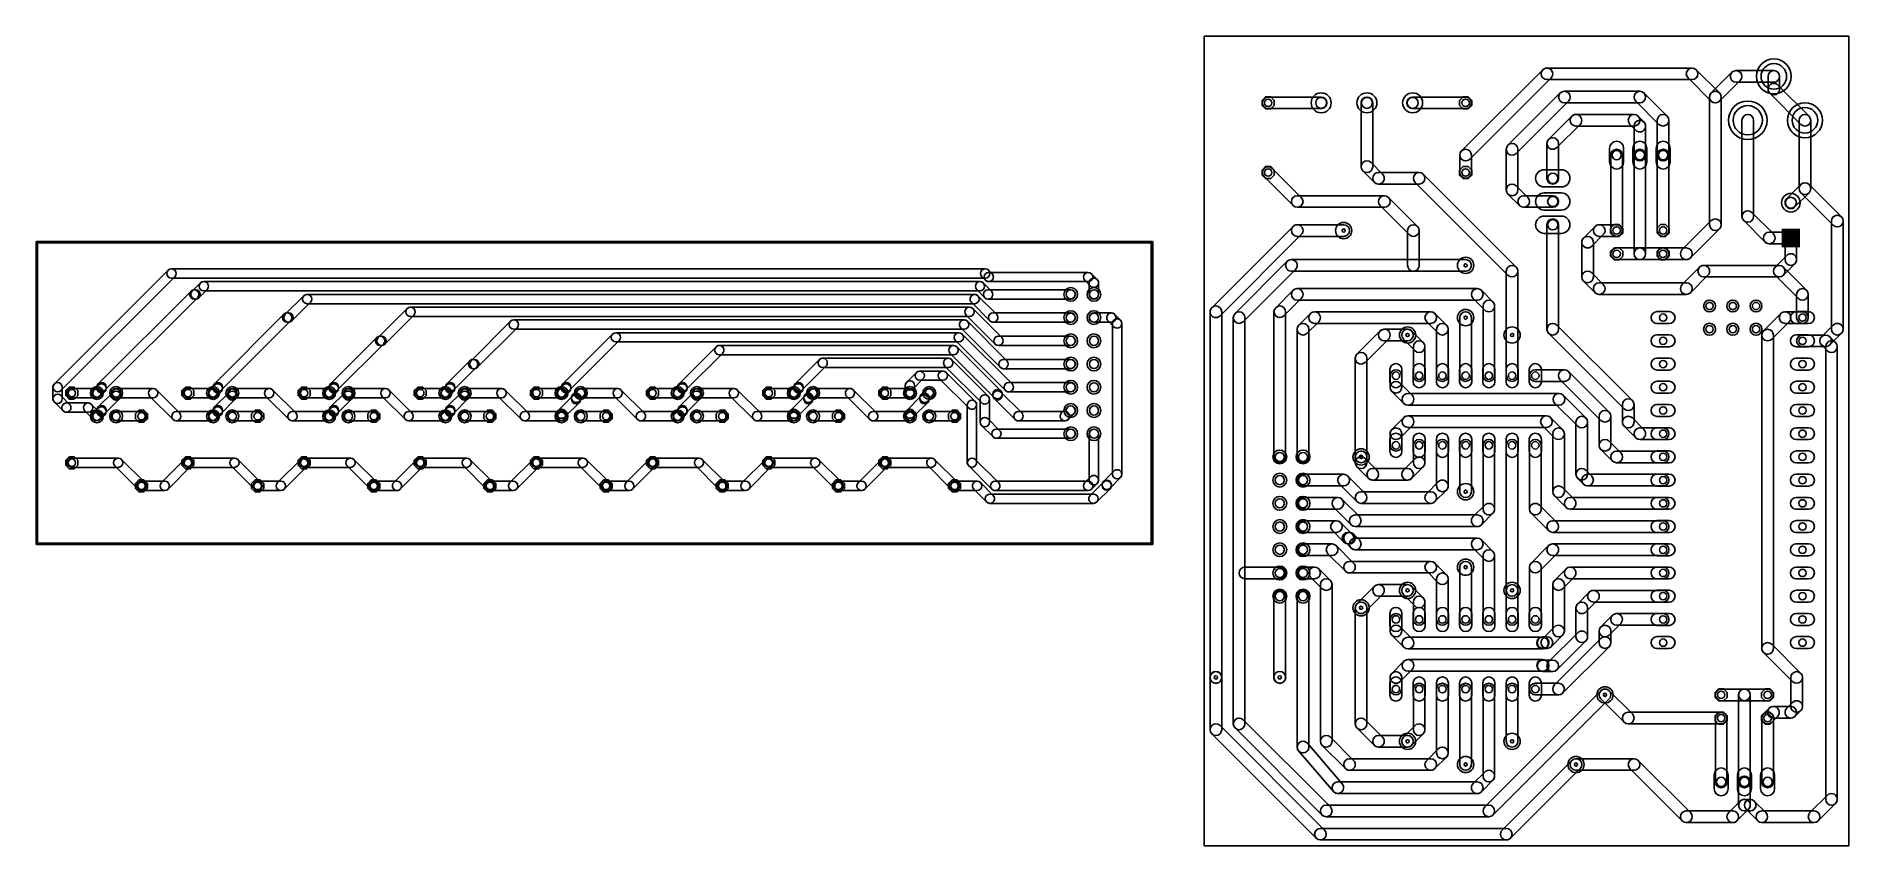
# Model space of a CAD drawing. Extents: x 58 to 257, y 54 to 143.
import ezdxf

# ---------------------------------------------------------------- set-up
doc = ezdxf.new("R2010")
doc.units = 0
for name, color, linetype in [('16', 175, 'CONTINUOUS'), ('17', 82, 'CONTINUOUS'), ('18', 82, 'CONTINUOUS'), ('20', 30, 'CONTINUOUS'), ('44', 253, 'CONTINUOUS')]:
    doc.layers.add(name, color=color, linetype=linetype)

# ---------------------------------------------------------------- blocks, each defined once
blk = doc.blocks.new('OCTAGONP')
blk.add_lwpolyline([(-0.5, -0.2071), (-0.5, 0.2071), (-0.2071, 0.5), (0.2071, 0.5), (0.5, 0.2071), (0.5, -0.2071), (0.2071, -0.5), (-0.2071, -0.5)], close=True)
blk = doc.blocks.new('ROUNDP')
blk.add_circle((0, 0), 0.5)
blk = doc.blocks.new('LONGP100')
blk.add_lwpolyline([(-0.5, -0.5), (0.5, -0.5, 1), (0.5, 0.5), (-0.5, 0.5, 1)], format="xyb", close=True)
blk = doc.blocks.new('SQUAREP')
blk.add_solid([(-0.5, -0.5), (0.5, -0.5), (-0.5, 0.5), (0.5, 0.5)])
blk = doc.blocks.new('ROUNDV')
blk.add_circle((0, 0), 0.5)

msp = doc.modelspace()

# ---------------------------------------------------------------- linework, layer by layer
at = {"layer": '16'}
for points in [[(215.079, 129.091), (223.969, 137.981, 1), (223.071, 138.879), (214.181, 129.989, 1)], [(223.52, 137.795), (239.395, 137.795, 1), (239.395, 139.065), (223.52, 139.065, 1)], [(238.946, 137.981), (241.486, 135.441, 1), (242.384, 136.339), (239.844, 138.879, 1)], [(242.384, 135.441), (244.644, 137.701, 1), (243.746, 138.599), (241.486, 136.339, 1)], [(244.195, 137.515), (248.33, 137.515, 1), (248.33, 138.785), (244.195, 138.785, 1)], [(248.965, 136.75), (248.965, 138.15, 1), (247.695, 138.15), (247.695, 136.75, 1)], [(252.179, 133.799), (248.779, 137.199, 1), (247.881, 136.301), (251.281, 132.901, 1)], [(198.835, 135.89), (193.04, 135.89, 1), (193.04, 134.62), (198.835, 134.62, 1)], [(203.2, 135.255), (203.2, 128.27, 1), (204.47, 128.27), (204.47, 135.255, 1)], [(208.835, 134.62), (214.63, 134.62, 1), (214.63, 135.89), (208.835, 135.89, 1)], [(220.159, 129.726), (225.874, 135.441, 1), (224.976, 136.339), (219.261, 130.624, 1)], [(225.425, 135.255), (233.68, 135.255, 1), (233.68, 136.525), (225.425, 136.525, 1)], [(236.669, 133.799), (234.129, 136.339, 1), (233.231, 135.441), (235.771, 132.901, 1)], [(242.57, 121.92), (242.57, 135.89, 1), (241.3, 135.89), (241.3, 121.92, 1)], [(226.246, 133.799), (223.706, 131.259, 1), (224.604, 130.361), (227.144, 132.901, 1)], [(233.045, 133.985), (226.695, 133.985, 1), (226.695, 132.715), (233.045, 132.715, 1)], [(234.129, 133.164), (233.494, 133.799, 1), (232.596, 132.901), (233.231, 132.266, 1)], [(234.315, 129.54), (234.315, 132.715, 1), (233.045, 132.715), (233.045, 129.54, 1)], [(236.855, 129.54), (236.855, 133.35, 1), (235.585, 133.35), (235.585, 129.54, 1)], [(244.845, 133.35), (244.845, 122.82, 1), (246.115, 122.82), (246.115, 133.35, 1)], [(252.365, 125.8678), (252.365, 133.35, 1), (251.095, 133.35), (251.095, 125.8678, 1)], [(220.345, 125.73), (220.345, 130.175, 1), (219.075, 130.175), (219.075, 125.73, 1)], [(223.52, 130.81), (223.52, 127, 1), (224.79, 127), (224.79, 130.81, 1)], [(203.386, 127.821), (204.656, 126.551, 1), (205.554, 127.449), (204.284, 128.719, 1)], [(215.265, 127.635), (215.265, 129.54, 1), (213.995, 129.54), (213.995, 127.635, 1)], [(230.505, 129.54), (230.505, 121.285, 1), (231.775, 121.285), (231.775, 129.54, 1)], [(233.045, 129.54), (233.045, 118.745, 1), (234.315, 118.745), (234.315, 129.54, 1)], [(235.585, 129.54), (235.585, 121.285, 1), (236.855, 121.285), (236.855, 129.54, 1)], [(192.591, 127.186), (195.766, 124.011, 1), (196.664, 124.909), (193.489, 128.084, 1)], [(205.105, 126.365), (209.55, 126.365, 1), (209.55, 127.635), (205.105, 127.635, 1)], [(209.101, 126.551), (219.261, 116.391, 1), (220.159, 117.289), (209.999, 127.449, 1)], [(196.215, 123.825), (205.74, 123.825, 1), (205.74, 125.095), (196.215, 125.095, 1)], [(205.291, 124.011), (208.466, 120.836, 1), (209.364, 121.734), (206.189, 124.909, 1)], [(221.429, 124.909), (220.159, 126.179, 1), (219.261, 125.281), (220.531, 124.011, 1)], [(224.155, 125.095), (220.98, 125.095, 1), (220.98, 123.825), (224.155, 123.825, 1)], [(250.639, 123.8788), (252.179, 125.4188, 1), (251.281, 126.3168), (249.741, 124.7768, 1)], [(251.281, 125.4188), (254.821, 121.8788, 1), (255.719, 122.7768), (252.179, 126.3168, 1)], [(245.031, 122.371), (247.3788, 120.0232, 1), (248.2768, 120.9212), (245.929, 123.269, 1)], [(254.635, 122.3278), (254.635, 110.49, 1), (255.905, 110.49), (255.905, 122.3278, 1)], [(187.774, 111.946), (196.664, 120.836, 1), (195.766, 121.734), (186.876, 112.844, 1)], [(196.215, 120.65), (201.295, 120.65, 1), (201.295, 121.92), (196.215, 121.92, 1)], [(208.28, 121.285), (208.28, 117.475, 1), (209.55, 117.475), (209.55, 121.285, 1)], [(224.79, 110.49), (224.79, 121.92, 1), (223.52, 121.92), (223.52, 110.49, 1)], [(228.786, 121.734), (227.516, 120.464, 1), (228.414, 119.566), (229.684, 120.836, 1)], [(231.14, 121.92), (229.235, 121.92, 1), (229.235, 120.65), (231.14, 120.65, 1)], [(239.209, 118.296), (242.384, 121.471, 1), (241.486, 122.369), (238.311, 119.194, 1)], [(247.8278, 119.8372), (250.19, 119.8372, 1), (250.19, 121.1072), (247.8278, 121.1072, 1)], [(249.555, 120.4722), (249.555, 118.11, 1), (250.825, 118.11), (250.825, 120.4722, 1)], [(227.33, 120.015), (227.33, 116.205, 1), (228.6, 116.205), (228.6, 120.015, 1)], [(231.14, 118.11), (233.68, 118.11, 1), (233.68, 119.38), (231.14, 119.38, 1)], [(233.68, 118.11), (236.22, 118.11, 1), (236.22, 119.38), (233.68, 119.38, 1)], [(236.22, 118.11), (238.76, 118.11, 1), (238.76, 119.38), (236.22, 119.38, 1)], [(61.0398, 103.7876), (73.479, 116.2268, 1), (72.7606, 116.9452), (60.3214, 104.506, 1)], [(73.1198, 116.078), (162.1093, 116.078, 1), (162.1093, 117.094), (73.1198, 117.094, 1)], [(161.7501, 116.2268), (162.1311, 115.8458, 1), (162.8495, 116.5642), (162.4685, 116.9452, 1)], [(195.131, 117.924), (189.416, 112.209, 1), (190.314, 111.311), (196.029, 117.026, 1)], [(214.63, 118.11), (195.58, 118.11, 1), (195.58, 116.84), (214.63, 116.84, 1)], [(219.075, 116.84), (219.075, 105.41, 1), (220.345, 105.41), (220.345, 116.84, 1)], [(239.209, 114.486), (241.114, 116.391, 1), (240.216, 117.289), (238.311, 115.384, 1)], [(248.92, 117.475), (240.665, 117.475, 1), (240.665, 116.205), (248.92, 116.205, 1)], [(249.741, 118.559), (248.471, 117.289, 1), (249.369, 116.391), (250.639, 117.661, 1)], [(251.909, 114.749), (249.369, 117.289, 1), (248.471, 116.391), (251.011, 113.851, 1)], [(76.1274, 113.9408), (77.0164, 114.8298, 1), (76.298, 115.5482), (75.409, 114.6592, 1)], [(76.6572, 114.681), (161.5306, 114.681, 1), (161.5306, 115.697), (76.6572, 115.697, 1)], [(161.1714, 114.8298), (162.0604, 113.9408, 1), (162.7788, 114.6592), (161.8898, 115.5482, 1)], [(162.4903, 115.697), (173.355, 115.697, 1), (173.355, 116.713), (162.4903, 116.713, 1)], [(172.9958, 115.8458), (173.6308, 115.2108, 1), (174.3492, 115.9292), (173.7142, 116.5642, 1)], [(173.482, 115.57), (173.482, 114.3, 1), (174.498, 114.3), (174.498, 115.57, 1)], [(227.516, 115.756), (228.786, 114.486, 1), (229.684, 115.384), (228.414, 116.654, 1)], [(229.235, 114.3), (238.76, 114.3, 1), (238.76, 115.57), (229.235, 115.57, 1)], [(65.8476, 103.8056), (75.9828, 113.9408, 1), (75.2643, 114.6592), (65.1292, 104.5241, 1)], [(75.6236, 113.792), (75.7682, 113.792, 1), (75.7682, 114.808), (75.6236, 114.808, 1)], [(86.2874, 111.4008), (88.3194, 113.4328, 1), (87.601, 114.1512), (85.569, 112.1192, 1)], [(87.9602, 113.284), (160.952, 113.284, 1), (160.952, 114.3), (87.9602, 114.3, 1)], [(160.5928, 113.4328), (162.6248, 111.4008, 1), (163.3432, 112.1192), (161.3112, 114.1512, 1)], [(162.4196, 113.792), (171.45, 113.792, 1), (171.45, 114.808), (162.4196, 114.808, 1)], [(187.96, 72.39), (187.96, 112.395, 1), (186.69, 112.395), (186.69, 72.39, 1)], [(194.759, 111.946), (196.664, 113.851, 1), (195.766, 114.749), (193.861, 112.844, 1)], [(194.945, 96.52), (194.945, 112.395, 1), (193.675, 112.395), (193.675, 96.52, 1)], [(196.215, 113.665), (215.9, 113.665, 1), (215.9, 114.935), (196.215, 114.935, 1)], [(215.451, 113.851), (216.721, 112.581, 1), (217.619, 113.479), (216.349, 114.749, 1)], [(216.535, 113.03), (216.535, 105.41, 1), (217.805, 105.41), (217.805, 113.03, 1)], [(252.095, 111.76), (252.095, 114.3, 1), (250.825, 114.3), (250.825, 111.76, 1)], [(78.5476, 103.8056), (86.1428, 111.4008, 1), (85.4243, 112.1192), (77.8292, 104.5241, 1)], [(85.7836, 111.252), (85.9282, 111.252, 1), (85.9282, 112.268), (85.7836, 112.268, 1)], [(96.4474, 108.8608), (99.6224, 112.0358, 1), (98.904, 112.7542), (95.729, 109.5792, 1)], [(99.2632, 111.887), (160.3733, 111.887, 1), (160.3733, 112.903), (99.2632, 112.903, 1)], [(106.6074, 106.3208), (110.9254, 110.6388, 1), (110.207, 111.3572), (105.889, 107.0392, 1)], [(110.5662, 110.49), (159.7947, 110.49, 1), (159.7947, 111.506), (110.5662, 111.506, 1)], [(159.4354, 110.6388), (163.7534, 106.3208, 1), (164.4719, 107.0392), (160.1539, 111.3572, 1)], [(160.0141, 112.0358), (163.1891, 108.8608, 1), (163.9075, 109.5792), (160.7325, 112.7542, 1)], [(162.984, 111.252), (171.45, 111.252, 1), (171.45, 112.268), (162.984, 112.268, 1)], [(175.895, 112.268), (173.99, 112.268, 1), (173.99, 111.252), (175.895, 111.252, 1)], [(176.8892, 111.4842), (176.2542, 112.1192, 1), (175.5358, 111.4008), (176.1708, 110.7658, 1)], [(177.038, 94.615), (177.038, 111.125, 1), (176.022, 111.125), (176.022, 94.615, 1)], [(189.23, 111.76), (189.23, 67.31, 1), (190.5, 67.31), (190.5, 111.76, 1)], [(197.671, 112.209), (196.401, 110.939, 1), (197.299, 110.041), (198.569, 111.311, 1)], [(196.215, 110.49), (196.215, 96.52, 1), (197.485, 96.52), (197.485, 110.49, 1)], [(210.82, 112.395), (198.12, 112.395, 1), (198.12, 111.125), (210.82, 111.125, 1)], [(212.539, 110.939), (211.269, 112.209, 1), (210.371, 111.311), (211.641, 110.041, 1)], [(212.725, 105.41), (212.725, 110.49, 1), (211.455, 110.49), (211.455, 105.41, 1)], [(215.265, 105.41), (215.265, 111.76, 1), (213.995, 111.76), (213.995, 105.41, 1)], [(232.859, 102.684), (224.604, 110.939, 1), (223.706, 110.041), (231.961, 101.786, 1)], [(249.106, 112.209), (247.201, 110.304, 1), (248.099, 109.406), (250.004, 111.311, 1)], [(251.46, 112.395), (249.555, 112.395, 1), (249.555, 111.125), (251.46, 111.125, 1)], [(254.821, 110.939), (253.551, 109.669, 1), (254.449, 108.771), (255.719, 110.041, 1)], [(91.2476, 103.8056), (96.3028, 108.8608, 1), (95.5843, 109.5792), (90.5292, 104.5241, 1)], [(95.9436, 108.712), (96.0882, 108.712, 1), (96.0882, 109.728), (95.9436, 109.728, 1)], [(116.6476, 103.8056), (122.0838, 109.2418, 1), (121.3653, 109.9602), (115.9292, 104.5241, 1)], [(121.7246, 109.093), (159.216, 109.093, 1), (159.216, 110.109), (121.7246, 110.109, 1)], [(158.8568, 109.2418), (164.3178, 103.7808, 1), (165.0362, 104.4992), (159.5752, 109.9602, 1)], [(163.5483, 108.712), (171.45, 108.712, 1), (171.45, 109.728), (163.5483, 109.728, 1)], [(203.649, 106.866), (206.189, 109.406, 1), (205.291, 110.304), (202.751, 107.764, 1)], [(205.74, 109.22), (208.28, 109.22, 1), (208.28, 110.49), (205.74, 110.49, 1)], [(207.831, 109.406), (209.101, 108.136, 1), (209.999, 109.034), (208.729, 110.304, 1)], [(208.915, 108.585), (208.915, 105.41, 1), (210.185, 105.41), (210.185, 108.585, 1)], [(248.285, 75.565), (248.285, 109.855, 1), (247.015, 109.855), (247.015, 75.565, 1)], [(254, 109.855), (251.46, 109.855, 1), (251.46, 108.585), (254, 108.585, 1)], [(255.084, 109.034), (254.449, 109.669, 1), (253.551, 108.771), (254.186, 108.136, 1)], [(255.27, 59.055), (255.27, 108.585, 1), (254, 108.585), (254, 59.055, 1)], [(103.9476, 103.8056), (106.4628, 106.3208, 1), (105.7443, 107.0392), (103.2292, 104.5241, 1)], [(106.1036, 106.172), (106.2482, 106.172, 1), (106.2482, 107.188), (106.1036, 107.188, 1)], [(129.3476, 103.8056), (133.3868, 107.8448, 1), (132.6683, 108.5632), (128.6292, 104.5241, 1)], [(133.0276, 107.696), (158.6373, 107.696, 1), (158.6373, 108.712), (133.0276, 108.712, 1)], [(142.0476, 103.8056), (144.6898, 106.4478, 1), (143.9713, 107.1662), (141.3292, 104.5241, 1)], [(144.3306, 106.299), (158.0587, 106.299, 1), (158.0587, 107.315), (144.3306, 107.315, 1)], [(157.6995, 106.4478), (161.6928, 102.4545, 1), (162.4112, 103.1729), (158.4179, 107.1662, 1)], [(158.2781, 107.8448), (163.0898, 103.0331, 1), (163.8082, 103.7515), (158.9965, 108.5632, 1)], [(164.1127, 106.172), (171.45, 106.172, 1), (171.45, 107.188), (164.1127, 107.188, 1)], [(203.835, 96.52), (203.835, 107.315, 1), (202.565, 107.315), (202.565, 96.52, 1)], [(154.2324, 103.984), (155.2992, 105.0508, 1), (154.5808, 105.7692), (153.514, 104.7024, 1)], [(154.94, 104.902), (157.48, 104.902, 1), (157.48, 105.918), (154.94, 105.918, 1)], [(157.1208, 105.0508), (160.2958, 101.8758, 1), (161.0142, 102.5942), (157.8392, 105.7692, 1)], [(207.645, 104.14), (207.645, 105.41, 1), (206.375, 105.41), (206.375, 104.14, 1)], [(222.25, 104.775), (225.425, 104.775, 1), (225.425, 106.045), (222.25, 106.045, 1)], [(224.976, 104.961), (229.421, 100.516, 1), (230.319, 101.414), (225.874, 105.859, 1)], [(61.1886, 102.8632), (61.1886, 104.1468, 1), (60.1726, 104.1468), (60.1726, 102.8632, 1)], [(61.991, 102.2712), (61.0398, 103.2224, 1), (60.3214, 102.504), (61.2726, 101.5528, 1)], [(62.23, 102.997), (64.9732, 102.997, 1), (64.9732, 104.013), (62.23, 104.013, 1)], [(65.3324, 103.1458), (65.8476, 103.661, 1), (65.1292, 104.3794), (64.614, 103.8642, 1)], [(65.9964, 104.0202), (65.9964, 104.1648, 1), (64.9804, 104.1648), (64.9804, 104.0202, 1)], [(65.8476, 101.2656), (67.4406, 102.8586, 1), (66.7222, 103.5771), (65.1292, 101.9841, 1)], [(67.5894, 103.2178), (67.5894, 103.505, 1), (66.5734, 103.505), (66.5734, 103.2178, 1)], [(67.0814, 102.997), (71.12, 102.997, 1), (71.12, 104.013), (67.0814, 104.013, 1)], [(70.7608, 103.1458), (73.3008, 100.6058, 1), (74.0192, 101.3242), (71.4792, 103.8642, 1)], [(74.93, 102.997), (77.6732, 102.997, 1), (77.6732, 104.013), (74.93, 104.013, 1)], [(78.0324, 103.1458), (78.5476, 103.661, 1), (77.8292, 104.3794), (77.314, 103.8642, 1)], [(78.6964, 104.0202), (78.6964, 104.1648, 1), (77.6804, 104.1648), (77.6804, 104.0202, 1)], [(78.5476, 101.2656), (80.1406, 102.8586, 1), (79.4222, 103.5771), (77.8292, 101.9841, 1)], [(80.2894, 103.2178), (80.2894, 103.505, 1), (79.2734, 103.505), (79.2734, 103.2178, 1)], [(79.7814, 102.997), (83.82, 102.997, 1), (83.82, 104.013), (79.7814, 104.013, 1)], [(83.4608, 103.1458), (86.0008, 100.6058, 1), (86.7192, 101.3242), (84.1792, 103.8642, 1)], [(87.63, 102.997), (90.3732, 102.997, 1), (90.3732, 104.013), (87.63, 104.013, 1)], [(90.7324, 103.1458), (91.2476, 103.661, 1), (90.5292, 104.3794), (90.014, 103.8642, 1)], [(91.3964, 104.0202), (91.3964, 104.1648, 1), (90.3804, 104.1648), (90.3804, 104.0202, 1)], [(91.2476, 101.2656), (92.8406, 102.8586, 1), (92.1222, 103.5771), (90.5292, 101.9841, 1)], [(92.9894, 103.2178), (92.9894, 103.505, 1), (91.9734, 103.505), (91.9734, 103.2178, 1)], [(92.4814, 102.997), (96.52, 102.997, 1), (96.52, 104.013), (92.4814, 104.013, 1)], [(96.1608, 103.1458), (98.7008, 100.6058, 1), (99.4192, 101.3242), (96.8792, 103.8642, 1)], [(100.33, 102.997), (103.0732, 102.997, 1), (103.0732, 104.013), (100.33, 104.013, 1)], [(103.4324, 103.1458), (103.9476, 103.661, 1), (103.2292, 104.3794), (102.714, 103.8642, 1)], [(104.0964, 104.0202), (104.0964, 104.1648, 1), (103.0804, 104.1648), (103.0804, 104.0202, 1)], [(103.9476, 101.2656), (105.5406, 102.8586, 1), (104.8222, 103.5771), (103.2292, 101.9841, 1)], [(105.6894, 103.2178), (105.6894, 103.505, 1), (104.6734, 103.505), (104.6734, 103.2178, 1)], [(105.1814, 102.997), (109.22, 102.997, 1), (109.22, 104.013), (105.1814, 104.013, 1)], [(108.8608, 103.1458), (111.4008, 100.6058, 1), (112.1192, 101.3242), (109.5792, 103.8642, 1)], [(113.03, 102.997), (115.7732, 102.997, 1), (115.7732, 104.013), (113.03, 104.013, 1)], [(116.1324, 103.1458), (116.6476, 103.661, 1), (115.9292, 104.3794), (115.414, 103.8642, 1)], [(116.1324, 100.8929), (117.7254, 102.4859, 1), (117.007, 103.2044), (115.414, 101.6114, 1)], [(116.7964, 104.0202), (116.7964, 104.1648, 1), (115.7804, 104.1648), (115.7804, 104.0202, 1)], [(117.7254, 102.6306), (118.2406, 103.1458, 1), (117.5222, 103.8642), (117.007, 103.349, 1)], [(117.8742, 102.8452), (117.8742, 102.9898, 1), (116.8582, 102.9898), (116.8582, 102.8452, 1)], [(117.8814, 102.997), (121.92, 102.997, 1), (121.92, 104.013), (117.8814, 104.013, 1)], [(121.5608, 103.1458), (124.1008, 100.6058, 1), (124.8192, 101.3242), (122.2792, 103.8642, 1)], [(125.73, 102.997), (128.4732, 102.997, 1), (128.4732, 104.013), (125.73, 104.013, 1)], [(128.8324, 103.1458), (129.3476, 103.661, 1), (128.6292, 104.3794), (128.114, 103.8642, 1)], [(129.4964, 104.0202), (129.4964, 104.1648, 1), (128.4804, 104.1648), (128.4804, 104.0202, 1)], [(129.3476, 101.2656), (130.9406, 102.8586, 1), (130.2222, 103.5771), (128.6292, 101.9841, 1)], [(131.0894, 103.2178), (131.0894, 103.505, 1), (130.0734, 103.505), (130.0734, 103.2178, 1)], [(130.5814, 102.997), (134.62, 102.997, 1), (134.62, 104.013), (130.5814, 104.013, 1)], [(134.2608, 103.1458), (136.8008, 100.6058, 1), (137.5192, 101.3242), (134.9792, 103.8642, 1)], [(138.43, 102.997), (141.1732, 102.997, 1), (141.1732, 104.013), (138.43, 104.013, 1)], [(141.5324, 103.1458), (142.0476, 103.661, 1), (141.3292, 104.3794), (140.814, 103.8642, 1)], [(141.5324, 100.8929), (143.1254, 102.4859, 1), (142.407, 103.2044), (140.814, 101.6114, 1)], [(142.1964, 104.0202), (142.1964, 104.1648, 1), (141.1804, 104.1648), (141.1804, 104.0202, 1)], [(143.1254, 102.6306), (143.6406, 103.1458, 1), (142.9222, 103.8642), (142.407, 103.349, 1)], [(143.2742, 102.8452), (143.2742, 102.9898, 1), (142.2582, 102.9898), (142.2582, 102.8452, 1)], [(143.2814, 102.997), (147.32, 102.997, 1), (147.32, 104.013), (143.2814, 104.013, 1)], [(146.9608, 103.1458), (149.5008, 100.6058, 1), (150.2192, 101.3242), (147.6792, 103.8642, 1)], [(151.13, 102.997), (153.8732, 102.997, 1), (153.8732, 104.013), (151.13, 104.013, 1)], [(154.3812, 103.505), (154.3812, 104.3432, 1), (153.3652, 104.3432), (153.3652, 103.505, 1)], [(154.2324, 100.8929), (155.8254, 102.4859, 1), (155.107, 103.2044), (153.514, 101.6114, 1)], [(155.8254, 102.6306), (156.3406, 103.1458, 1), (155.6222, 103.8642), (155.107, 103.349, 1)], [(155.9742, 102.8452), (155.9742, 102.9898, 1), (154.9582, 102.9898), (154.9582, 102.8452, 1)], [(161.544, 102.8137), (161.544, 100.33, 1), (162.56, 100.33), (162.56, 102.8137, 1)], [(162.941, 103.3923), (162.941, 103.251, 1), (163.957, 103.251), (163.957, 103.3923, 1)], [(163.0898, 102.8918), (165.3758, 100.6058, 1), (166.0942, 101.3242), (163.8082, 103.6102, 1)], [(164.677, 103.632), (171.45, 103.632, 1), (171.45, 104.648), (164.677, 104.648, 1)], [(208.7798, 103.2682), (207.459, 104.589, 1), (206.561, 103.691), (207.8818, 102.3702, 1)], [(224.8408, 103.4542), (208.3308, 103.4542, 1), (208.3308, 102.1842), (224.8408, 102.1842, 1)], [(227.779, 100.779), (225.2898, 103.2682, 1), (224.3918, 102.3702), (226.881, 99.881, 1)], [(64.0262, 102.42), (61.6318, 102.42, 1), (61.6318, 101.404), (64.0262, 101.404, 1)], [(65.3324, 101.3242), (64.3854, 102.2712, 1), (63.667, 101.5528), (64.614, 100.6058, 1)], [(65.3324, 100.6058), (65.8476, 101.121, 1), (65.1292, 101.8394), (64.614, 101.3242, 1)], [(65.9964, 101.4802), (65.9964, 101.6248, 1), (64.9804, 101.6248), (64.9804, 101.4802, 1)], [(67.0814, 100.457), (69.85, 100.457, 1), (69.85, 101.473), (67.0814, 101.473, 1)], [(73.66, 100.457), (77.6732, 100.457, 1), (77.6732, 101.473), (73.66, 101.473, 1)], [(78.0324, 100.6058), (78.5476, 101.121, 1), (77.8292, 101.8394), (77.314, 101.3242, 1)], [(78.6964, 101.4802), (78.6964, 101.6248, 1), (77.6804, 101.6248), (77.6804, 101.4802, 1)], [(79.7814, 100.457), (82.55, 100.457, 1), (82.55, 101.473), (79.7814, 101.473, 1)], [(86.36, 100.457), (90.3732, 100.457, 1), (90.3732, 101.473), (86.36, 101.473, 1)], [(90.7324, 100.6058), (91.2476, 101.121, 1), (90.5292, 101.8394), (90.014, 101.3242, 1)], [(91.3964, 101.4802), (91.3964, 101.6248, 1), (90.3804, 101.6248), (90.3804, 101.4802, 1)], [(92.4814, 100.457), (95.25, 100.457, 1), (95.25, 101.473), (92.4814, 101.473, 1)], [(99.06, 100.457), (103.0732, 100.457, 1), (103.0732, 101.473), (99.06, 101.473, 1)], [(103.4324, 100.6058), (103.9476, 101.121, 1), (103.2292, 101.8394), (102.714, 101.3242, 1)], [(104.0964, 101.4802), (104.0964, 101.6248, 1), (103.0804, 101.6248), (103.0804, 101.4802, 1)], [(105.1814, 100.457), (107.95, 100.457, 1), (107.95, 101.473), (105.1814, 101.473, 1)], [(111.76, 100.457), (115.7732, 100.457, 1), (115.7732, 101.473), (111.76, 101.473, 1)], [(116.2812, 100.965), (116.2812, 101.2522, 1), (115.2652, 101.2522), (115.2652, 100.965, 1)], [(117.8814, 100.457), (120.65, 100.457, 1), (120.65, 101.473), (117.8814, 101.473, 1)], [(124.46, 100.457), (128.4732, 100.457, 1), (128.4732, 101.473), (124.46, 101.473, 1)], [(128.8324, 100.6058), (129.3476, 101.121, 1), (128.6292, 101.8394), (128.114, 101.3242, 1)], [(129.4964, 101.4802), (129.4964, 101.6248, 1), (128.4804, 101.6248), (128.4804, 101.4802, 1)], [(130.5814, 100.457), (133.35, 100.457, 1), (133.35, 101.473), (130.5814, 101.473, 1)], [(137.16, 100.457), (141.1732, 100.457, 1), (141.1732, 101.473), (137.16, 101.473, 1)], [(141.6812, 100.965), (141.6812, 101.2522, 1), (140.6652, 101.2522), (140.6652, 100.965, 1)], [(143.2814, 100.457), (146.05, 100.457, 1), (146.05, 101.473), (143.2814, 101.473, 1)], [(149.86, 100.457), (153.8732, 100.457, 1), (153.8732, 101.473), (149.86, 101.473, 1)], [(154.3812, 100.965), (154.3812, 101.2522, 1), (153.3652, 101.2522), (153.3652, 100.965, 1)], [(155.9814, 100.457), (158.75, 100.457, 1), (158.75, 101.473), (155.9814, 101.473, 1)], [(160.147, 102.235), (160.147, 95.885, 1), (161.163, 95.885), (161.163, 102.235, 1)], [(165.735, 100.457), (170.815, 100.457, 1), (170.815, 101.473), (165.735, 101.473, 1)], [(171.1742, 100.6058), (171.8092, 101.2408, 1), (171.0908, 101.9592), (170.4558, 101.3242, 1)], [(229.235, 100.965), (229.235, 97.79, 1), (230.505, 97.79), (230.505, 100.965, 1)], [(233.045, 100.33), (233.045, 102.235, 1), (231.775, 102.235), (231.775, 100.33, 1)], [(161.6928, 99.9708), (162.9628, 98.7008, 1), (163.6812, 99.4192), (162.4112, 100.6892, 1)], [(163.322, 98.552), (171.45, 98.552, 1), (171.45, 99.568), (163.322, 99.568, 1)], [(174.498, 93.98), (174.498, 99.06, 1), (173.482, 99.06), (173.482, 93.98, 1)], [(207.459, 98.611), (208.7798, 99.9318, 1), (207.8818, 100.8298), (206.561, 99.509, 1)], [(207.645, 97.79), (207.645, 99.06, 1), (206.375, 99.06), (206.375, 97.79, 1)], [(208.3308, 99.7458), (223.4692, 99.7458, 1), (223.4692, 101.0158), (208.3308, 101.0158, 1)], [(223.0202, 99.9318), (224.341, 98.611, 1), (225.239, 99.509), (223.9182, 100.8298, 1)], [(224.155, 99.06), (224.155, 92.71, 1), (225.425, 92.71), (225.425, 99.06, 1)], [(227.965, 94.615), (227.965, 100.33, 1), (226.695, 100.33), (226.695, 94.615, 1)], [(234.129, 99.509), (232.859, 100.779, 1), (231.961, 99.881), (233.231, 98.611, 1)], [(236.22, 99.695), (233.68, 99.695, 1), (233.68, 98.425), (236.22, 98.425, 1)], [(203.835, 95.885), (203.835, 96.52, 1), (202.565, 96.52), (202.565, 95.885, 1)], [(208.915, 97.79), (208.915, 95.885, 1), (210.185, 95.885), (210.185, 97.79, 1)], [(211.455, 97.79), (211.455, 93.345, 1), (212.725, 93.345), (212.725, 97.79, 1)], [(213.995, 97.79), (213.995, 92.71, 1), (215.265, 92.71), (215.265, 97.79, 1)], [(217.805, 90.805), (217.805, 97.79, 1), (216.535, 97.79), (216.535, 90.805, 1)], [(220.345, 81.915), (220.345, 97.79, 1), (219.075, 97.79), (219.075, 81.915, 1)], [(221.615, 97.79), (221.615, 90.805, 1), (222.885, 90.805), (222.885, 97.79, 1)], [(229.421, 97.341), (230.691, 96.071, 1), (231.589, 96.969), (230.319, 98.239, 1)], [(231.14, 95.885), (236.22, 95.885, 1), (236.22, 97.155), (231.14, 97.155, 1)], [(62.23, 95.377), (67.31, 95.377, 1), (67.31, 96.393), (62.23, 96.393, 1)], [(66.9508, 95.5258), (69.4908, 92.9858, 1), (70.2092, 93.7042), (67.6692, 96.2442, 1)], [(72.7492, 92.9858), (75.2892, 95.5258, 1), (74.5708, 96.2442), (72.0308, 93.7042, 1)], [(74.93, 95.377), (80.01, 95.377, 1), (80.01, 96.393), (74.93, 96.393, 1)], [(79.6508, 95.5258), (82.1908, 92.9858, 1), (82.9092, 93.7042), (80.3692, 96.2442, 1)], [(85.4492, 92.9858), (87.9892, 95.5258, 1), (87.2708, 96.2442), (84.7308, 93.7042, 1)], [(87.63, 95.377), (92.71, 95.377, 1), (92.71, 96.393), (87.63, 96.393, 1)], [(92.3508, 95.5258), (94.8908, 92.9858, 1), (95.6092, 93.7042), (93.0692, 96.2442, 1)], [(98.1492, 92.9858), (100.6892, 95.5258, 1), (99.9708, 96.2442), (97.4308, 93.7042, 1)], [(100.33, 95.377), (105.41, 95.377, 1), (105.41, 96.393), (100.33, 96.393, 1)], [(105.0508, 95.5258), (107.5908, 92.9858, 1), (108.3092, 93.7042), (105.7692, 96.2442, 1)], [(110.8492, 92.9858), (113.3892, 95.5258, 1), (112.6708, 96.2442), (110.1308, 93.7042, 1)], [(113.03, 95.377), (118.11, 95.377, 1), (118.11, 96.393), (113.03, 96.393, 1)], [(117.7508, 95.5258), (120.2908, 92.9858, 1), (121.0092, 93.7042), (118.4692, 96.2442, 1)], [(123.5492, 92.9858), (126.0892, 95.5258, 1), (125.3708, 96.2442), (122.8308, 93.7042, 1)], [(125.73, 95.377), (130.81, 95.377, 1), (130.81, 96.393), (125.73, 96.393, 1)], [(130.4508, 95.5258), (132.9908, 92.9858, 1), (133.7092, 93.7042), (131.1692, 96.2442, 1)], [(136.2492, 92.9858), (138.7892, 95.5258, 1), (138.0708, 96.2442), (135.5308, 93.7042, 1)], [(138.43, 95.377), (143.51, 95.377, 1), (143.51, 96.393), (138.43, 96.393, 1)], [(143.1508, 95.5258), (145.6908, 92.9858, 1), (146.4092, 93.7042), (143.8692, 96.2442, 1)], [(148.9492, 92.9858), (151.4892, 95.5258, 1), (150.7708, 96.2442), (148.2308, 93.7042, 1)], [(151.13, 95.377), (156.21, 95.377, 1), (156.21, 96.393), (151.13, 96.393, 1)], [(155.8508, 95.5258), (158.3908, 92.9858, 1), (159.1092, 93.7042), (156.5692, 96.2442, 1)], [(160.2958, 95.5258), (162.8358, 92.9858, 1), (163.5542, 93.7042), (161.0142, 96.2442, 1)], [(204.919, 95.064), (203.649, 96.334, 1), (202.751, 95.436), (204.021, 94.166, 1)], [(208.28, 95.25), (204.47, 95.25, 1), (204.47, 93.98), (208.28, 93.98, 1)], [(209.101, 96.334), (207.831, 95.064, 1), (208.729, 94.166), (209.999, 95.436, 1)], [(228.414, 94.429), (227.779, 95.064, 1), (226.881, 94.166), (227.516, 93.531, 1)], [(69.85, 92.837), (72.39, 92.837, 1), (72.39, 93.853), (69.85, 93.853, 1)], [(82.55, 92.837), (85.09, 92.837, 1), (85.09, 93.853), (82.55, 93.853, 1)], [(95.25, 92.837), (97.79, 92.837, 1), (97.79, 93.853), (95.25, 93.853, 1)], [(107.95, 92.837), (110.49, 92.837, 1), (110.49, 93.853), (107.95, 93.853, 1)], [(120.65, 92.837), (123.19, 92.837, 1), (123.19, 93.853), (120.65, 93.853, 1)], [(133.35, 92.837), (135.89, 92.837, 1), (135.89, 93.853), (133.35, 93.853, 1)], [(146.05, 92.837), (148.59, 92.837, 1), (148.59, 93.853), (146.05, 93.853, 1)], [(158.75, 92.837), (161.2193, 92.837, 1), (161.2193, 93.853), (158.75, 93.853, 1)], [(160.8601, 92.9858), (162.2571, 91.5888, 1), (162.9755, 92.3072), (161.5785, 93.7042, 1)], [(163.195, 92.837), (173.355, 92.837, 1), (173.355, 93.853), (163.195, 93.853, 1)], [(173.7142, 92.9858), (174.3492, 93.6208, 1), (173.6308, 94.3392), (172.9958, 93.7042, 1)], [(174.2929, 91.5888), (175.7462, 93.0421, 1), (175.0278, 93.7605), (173.5745, 92.3072, 1)], [(175.7462, 93.1128), (176.8892, 94.2558, 1), (176.1708, 94.9742), (175.0278, 93.8312, 1)], [(175.895, 93.4013), (175.895, 93.472, 1), (174.879, 93.472), (174.879, 93.4013, 1)], [(201.295, 94.615), (196.85, 94.615, 1), (196.85, 93.345), (201.295, 93.345, 1)], [(203.649, 92.524), (201.744, 94.429, 1), (200.846, 93.531), (202.751, 91.626, 1)], [(211.641, 93.794), (210.371, 92.524, 1), (211.269, 91.626), (212.539, 92.896, 1)], [(224.341, 92.261), (225.611, 90.991, 1), (226.509, 91.889), (225.239, 93.159, 1)], [(236.22, 94.615), (227.965, 94.615, 1), (227.965, 93.345), (236.22, 93.345, 1)], [(162.6163, 91.44), (173.9337, 91.44, 1), (173.9337, 92.456), (162.6163, 92.456, 1)], [(196.85, 90.805), (200.66, 90.805, 1), (200.66, 92.075), (196.85, 92.075, 1)], [(200.211, 90.991), (202.116, 89.086, 1), (203.014, 89.984), (201.109, 91.889, 1)], [(210.82, 92.71), (203.2, 92.71, 1), (203.2, 91.44), (210.82, 91.44, 1)], [(216.349, 89.086), (217.619, 90.356, 1), (216.721, 91.254), (215.451, 89.984, 1)], [(221.801, 90.356), (223.706, 88.451, 1), (224.604, 89.349), (222.699, 91.254, 1)], [(226.06, 90.805), (236.22, 90.805, 1), (236.22, 92.075), (226.06, 92.075, 1)], [(196.85, 88.265), (200.5059, 88.265, 1), (200.5059, 89.535), (196.85, 89.535, 1)], [(200.0569, 88.451), (201.3269, 87.181, 1), (202.2249, 88.079), (200.9549, 89.349, 1)], [(202.565, 88.9), (215.9, 88.9, 1), (215.9, 90.17), (202.565, 90.17, 1)], [(224.155, 88.265), (236.22, 88.265, 1), (236.22, 89.535), (224.155, 89.535, 1)], [(201.7759, 86.995), (201.93, 86.995, 1), (201.93, 88.265), (201.7759, 88.265, 1)], [(201.481, 87.181), (202.116, 86.546, 1), (203.014, 87.444), (202.379, 88.079, 1)], [(202.565, 86.36), (215.9, 86.36, 1), (215.9, 87.63), (202.565, 87.63, 1)], [(215.451, 86.546), (216.721, 85.276, 1), (217.619, 86.174), (216.349, 87.444, 1)], [(196.85, 85.725), (200.025, 85.725, 1), (200.025, 86.995), (196.85, 86.995, 1)], [(199.576, 85.911), (201.481, 84.006, 1), (202.379, 84.904), (200.474, 86.809, 1)], [(216.535, 85.725), (216.535, 78.74, 1), (217.805, 78.74), (217.805, 85.725, 1)], [(223.706, 86.809), (221.801, 84.904, 1), (222.699, 84.006), (224.604, 85.911, 1)], [(236.22, 86.995), (224.155, 86.995, 1), (224.155, 85.725), (236.22, 85.725, 1)], [(194.31, 84.455), (190.5, 84.455, 1), (190.5, 83.185), (194.31, 83.185, 1)], [(196.85, 83.185), (198.12, 83.185, 1), (198.12, 84.455), (196.85, 84.455, 1)], [(197.671, 83.371), (198.941, 82.101, 1), (199.839, 82.999), (198.569, 84.269, 1)], [(201.93, 83.82), (210.82, 83.82, 1), (210.82, 85.09), (201.93, 85.09, 1)], [(210.371, 84.006), (211.641, 82.736, 1), (212.539, 83.634), (211.269, 84.904, 1)], [(211.455, 83.185), (211.455, 78.74, 1), (212.725, 78.74), (212.725, 83.185, 1)], [(215.265, 78.74), (215.265, 84.455, 1), (213.995, 84.455), (213.995, 78.74, 1)], [(221.615, 84.455), (221.615, 78.74, 1), (222.885, 78.74), (222.885, 84.455, 1)], [(225.239, 82.101), (226.509, 83.371, 1), (225.611, 84.269), (224.341, 82.999, 1)], [(226.06, 83.185), (236.22, 83.185, 1), (236.22, 84.455), (226.06, 84.455, 1)], [(193.675, 81.28), (193.675, 72.39, 1), (194.945, 72.39), (194.945, 81.28, 1)], [(197.485, 64.77), (197.485, 81.28, 1), (196.215, 81.28), (196.215, 64.77, 1)], [(198.755, 82.55), (198.755, 65.405, 1), (200.025, 65.405), (200.025, 82.55, 1)], [(204.656, 82.364), (202.751, 80.459, 1), (203.649, 79.561), (205.554, 81.466, 1)], [(208.28, 82.55), (205.105, 82.55, 1), (205.105, 81.28), (208.28, 81.28, 1)], [(209.999, 81.094), (208.729, 82.364, 1), (207.831, 81.466), (209.101, 80.196, 1)], [(210.185, 78.74), (210.185, 80.645, 1), (208.915, 80.645), (208.915, 78.74, 1)], [(220.345, 78.74), (220.345, 81.915, 1), (219.075, 81.915), (219.075, 78.74, 1)], [(225.425, 77.47), (225.425, 82.55, 1), (224.155, 82.55), (224.155, 77.47, 1)], [(227.779, 79.561), (229.049, 80.831, 1), (228.151, 81.729), (226.881, 80.459, 1)], [(228.6, 80.645), (236.22, 80.645, 1), (236.22, 81.915), (228.6, 81.915, 1)], [(202.565, 80.01), (202.565, 67.31, 1), (203.835, 67.31), (203.835, 80.01, 1)], [(206.375, 78.74), (206.375, 77.47, 1), (207.645, 77.47), (207.645, 78.74, 1)], [(227.965, 76.835), (227.965, 80.01, 1), (226.695, 80.01), (226.695, 76.835, 1)], [(230.319, 77.021), (231.589, 78.291, 1), (230.691, 79.189), (229.421, 77.919, 1)], [(231.14, 78.105), (236.22, 78.105, 1), (236.22, 79.375), (231.14, 79.375, 1)], [(206.561, 77.021), (207.8818, 75.7002, 1), (208.7798, 76.5982), (207.459, 77.919, 1)], [(223.969, 75.751), (225.239, 77.021, 1), (224.341, 77.919), (223.071, 76.649, 1)], [(224.604, 73.211), (227.779, 76.386, 1), (226.881, 77.284), (223.706, 74.109, 1)], [(230.505, 76.2), (230.505, 77.47, 1), (229.235, 77.47), (229.235, 76.2, 1)], [(208.3308, 75.5142), (223.0496, 75.5142, 1), (223.0496, 76.7842), (208.3308, 76.7842, 1)], [(223.4986, 75.7002), (223.5494, 75.751, 1), (222.6514, 76.649), (222.6006, 76.5982, 1)], [(223.1004, 75.565), (223.52, 75.565, 1), (223.52, 76.835), (223.1004, 76.835, 1)], [(225.239, 70.671), (230.319, 75.751, 1), (229.421, 76.649), (224.341, 71.569, 1)], [(251.274, 72.839), (248.099, 76.014, 1), (247.201, 75.116), (250.376, 71.941, 1)], [(207.459, 71.941), (208.7798, 73.2618, 1), (207.8818, 74.1598), (206.561, 72.839, 1)], [(208.3308, 73.0758), (223.0496, 73.0758, 1), (223.0496, 74.3458), (208.3308, 74.3458, 1)], [(222.6006, 73.2618), (222.6514, 73.211, 1), (223.5494, 74.109), (223.4986, 74.1598, 1)], [(223.1004, 73.025), (224.155, 73.025, 1), (224.155, 74.295), (223.1004, 74.295, 1)], [(187.96, 66.675), (187.96, 72.39, 1), (186.69, 72.39), (186.69, 66.675, 1)], [(207.645, 71.12), (207.645, 72.39, 1), (206.375, 72.39), (206.375, 71.12, 1)], [(210.185, 66.675), (210.185, 71.12, 1), (208.915, 71.12), (208.915, 66.675, 1)], [(212.725, 64.135), (212.725, 71.12, 1), (211.455, 71.12), (211.455, 64.135, 1)], [(213.995, 71.12), (213.995, 62.865, 1), (215.265, 62.865), (215.265, 71.12, 1)], [(216.535, 71.12), (216.535, 61.595, 1), (217.805, 61.595), (217.805, 71.12, 1)], [(219.075, 71.12), (219.075, 65.405, 1), (220.345, 65.405), (220.345, 71.12, 1)], [(222.25, 70.485), (224.79, 70.485, 1), (224.79, 71.755), (222.25, 71.755, 1)], [(251.46, 69.215), (251.46, 72.39, 1), (250.19, 72.39), (250.19, 69.215, 1)], [(217.619, 57.336), (230.319, 70.036, 1), (229.421, 70.934), (216.721, 58.234, 1)], [(232.859, 68.394), (230.319, 70.934, 1), (229.421, 70.036), (231.961, 67.496, 1)], [(245.11, 71.12), (242.57, 71.12, 1), (242.57, 69.85), (245.11, 69.85, 1)], [(245.745, 60.96), (245.745, 70.485, 1), (244.475, 70.485), (244.475, 60.96, 1)], [(245.11, 69.85), (247.65, 69.85, 1), (247.65, 71.12), (245.11, 71.12, 1)], [(250.639, 68.131), (251.274, 68.766, 1), (250.376, 69.664), (249.741, 69.029, 1)], [(189.416, 66.861), (198.941, 57.336, 1), (199.839, 58.234), (190.314, 67.759, 1)], [(202.751, 66.861), (204.656, 64.956, 1), (205.554, 65.854), (203.649, 67.759, 1)], [(242.57, 68.58), (232.41, 68.58, 1), (232.41, 67.31), (242.57, 67.31, 1)], [(243.205, 60.96), (243.205, 67.945, 1), (241.935, 67.945), (241.935, 60.96, 1)], [(248.099, 67.496), (248.734, 68.131, 1), (247.836, 69.029), (247.201, 68.394, 1)], [(248.285, 60.96), (248.285, 67.945, 1), (247.015, 67.945), (247.015, 60.96, 1)], [(248.285, 67.945), (250.19, 67.945, 1), (250.19, 69.215), (248.285, 69.215, 1)], [(199.204, 55.694), (187.774, 67.124, 1), (186.876, 66.226), (198.306, 54.796, 1)], [(201.1421, 60.7383), (197.3321, 65.1833, 1), (196.3679, 64.3567), (200.1779, 59.9117, 1)], [(198.941, 64.956), (201.481, 62.416, 1), (202.379, 63.314), (199.839, 65.854, 1)], [(205.105, 64.77), (208.28, 64.77, 1), (208.28, 66.04), (205.105, 66.04, 1)], [(208.729, 64.956), (209.999, 66.226, 1), (209.101, 67.124), (207.831, 65.854, 1)], [(201.93, 62.23), (210.82, 62.23, 1), (210.82, 63.5), (201.93, 63.5, 1)], [(211.269, 62.416), (212.539, 63.686, 1), (211.641, 64.584), (210.371, 63.314, 1)], [(226.246, 63.314), (218.626, 55.694, 1), (219.524, 54.796), (227.144, 62.416, 1)], [(226.695, 62.23), (233.045, 62.23, 1), (233.045, 63.5), (226.695, 63.5, 1)], [(232.596, 62.416), (238.311, 56.701, 1), (239.209, 57.599), (233.494, 63.314, 1)], [(216.721, 62.044), (215.451, 60.774, 1), (216.349, 59.876), (217.619, 61.146, 1)], [(245.745, 58.42), (245.745, 60.96, 1), (244.475, 60.96), (244.475, 58.42, 1)], [(215.9, 60.96), (200.66, 60.96, 1), (200.66, 59.69), (215.9, 59.69, 1)], [(253.179, 56.701), (255.084, 58.606, 1), (254.186, 59.504), (252.281, 57.599, 1)], [(199.39, 57.15), (217.17, 57.15, 1), (217.17, 58.42), (199.39, 58.42, 1)], [(238.76, 56.515), (243.84, 56.515, 1), (243.84, 57.785), (238.76, 57.785, 1)], [(244.289, 56.701), (245.559, 57.971, 1), (244.661, 58.869), (243.391, 57.599, 1)], [(245.11, 57.785), (245.745, 57.785, 1), (245.745, 59.055), (245.11, 59.055, 1)], [(245.296, 57.971), (246.566, 56.701, 1), (247.464, 57.599), (246.194, 58.869, 1)], [(247.015, 56.515), (252.73, 56.515, 1), (252.73, 57.785), (247.015, 57.785, 1)], [(219.075, 55.88), (198.755, 55.88, 1), (198.755, 54.61), (219.075, 54.61, 1)]]:
    msp.add_lwpolyline(points, format="xyb", close=True, dxfattribs=at)
at = {"layer": '20'}
for p, q in [((256.52, 142.545), (186.055, 142.545)), ((186.055, 142.545), (186.055, 53.975)), ((256.52, 53.975), (256.52, 142.545)), ((186.055, 53.975), (256.52, 53.975))]:
    msp.add_line(p, q, dxfattribs=at)
for points in [[(180.34, 120.0912), (58.42, 120.0912, 1), (58.42, 119.9388), (180.34, 119.9388, 1)], [(58.3438, 120.015), (58.3438, 86.995, 1), (58.4962, 86.995), (58.4962, 120.015, 1)], [(180.4162, 86.995), (180.4162, 120.015, 1), (180.2638, 120.015), (180.2638, 86.995, 1)], [(58.42, 86.9188), (180.34, 86.9188, 1), (180.34, 87.0712), (58.42, 87.0712, 1)]]:
    msp.add_lwpolyline(points, format="xyb", close=True, dxfattribs=at)
at = {"layer": '44'}
for centre, radius in [((248.33, 138.15), 1.4), ((193.04, 135.255), 0.4064), ((198.835, 135.255), 0.6), ((203.835, 135.255), 0.6), ((208.835, 135.255), 0.6), ((214.63, 135.255), 0.4064), ((245.48, 133.35), 1.6), ((251.73, 133.35), 1.4), ((231.14, 129.54), 0.508), ((233.68, 129.54), 0.508), ((236.22, 129.54), 0.508), ((193.04, 127.635), 0.4064), ((214.63, 127.635), 0.4064), ((224.155, 127), 0.5588), ((224.155, 124.46), 0.5588), ((250.19, 124.3278), 0.6), ((201.295, 121.285), 0.175), ((224.155, 121.92), 0.5588), ((231.14, 121.285), 0.4064), ((236.22, 121.285), 0.4064), ((250.19, 120.4722), 0.6), ((231.14, 118.745), 0.4064), ((236.22, 118.745), 0.4064), ((214.63, 117.475), 0.175), ((171.45, 114.3), 0.5), ((173.99, 114.3), 0.5), ((241.3, 113.03), 0.4), ((243.84, 113.03), 0.4), ((246.38, 113.03), 0.4), ((171.45, 111.76), 0.5), ((173.99, 111.76), 0.5), ((214.63, 111.76), 0.175), ((236.22, 111.76), 0.4), ((251.46, 111.76), 0.4), ((171.45, 109.22), 0.5), ((173.99, 109.22), 0.5), ((208.28, 109.855), 0.175), ((219.71, 109.855), 0.175), ((236.22, 109.22), 0.4), ((241.3, 110.49), 0.4), ((243.84, 110.49), 0.4), ((246.38, 110.49), 0.4), ((251.46, 109.22), 0.4), ((171.45, 106.68), 0.5), ((173.99, 106.68), 0.5), ((236.22, 106.68), 0.4), ((251.46, 106.68), 0.4), ((207.01, 105.41), 0.4064), ((209.55, 105.41), 0.4064), ((212.09, 105.41), 0.4064), ((214.63, 105.41), 0.4064), ((217.17, 105.41), 0.4064), ((219.71, 105.41), 0.4064), ((222.25, 105.41), 0.4064), ((62.23, 103.505), 0.4064), ((64.9732, 103.505), 0.45), ((67.0814, 103.505), 0.45), ((74.93, 103.505), 0.4064), ((77.6732, 103.505), 0.45), ((79.7814, 103.505), 0.45), ((87.63, 103.505), 0.4064), ((90.3732, 103.505), 0.45), ((92.4814, 103.505), 0.45), ((100.33, 103.505), 0.4064), ((103.0732, 103.505), 0.45), ((105.1814, 103.505), 0.45), ((113.03, 103.505), 0.4064), ((115.7732, 103.505), 0.45), ((117.8814, 103.505), 0.45), ((125.73, 103.505), 0.4064), ((128.4732, 103.505), 0.45), ((130.5814, 103.505), 0.45), ((138.43, 103.505), 0.4064), ((141.1732, 103.505), 0.45), ((143.2814, 103.505), 0.45), ((151.13, 103.505), 0.4064), ((153.8732, 103.505), 0.45), ((155.9814, 103.505), 0.45), ((171.45, 104.14), 0.5), ((173.99, 104.14), 0.5), ((236.22, 104.14), 0.4), ((251.46, 104.14), 0.4), ((64.9732, 100.965), 0.45), ((67.0814, 100.965), 0.45), ((69.85, 100.965), 0.4064), ((77.6732, 100.965), 0.45), ((79.7814, 100.965), 0.45), ((82.55, 100.965), 0.4064), ((90.3732, 100.965), 0.45), ((92.4814, 100.965), 0.45), ((95.25, 100.965), 0.4064), ((103.0732, 100.965), 0.45), ((105.1814, 100.965), 0.45), ((107.95, 100.965), 0.4064), ((115.7732, 100.965), 0.45), ((117.8814, 100.965), 0.45), ((120.65, 100.965), 0.4064), ((128.4732, 100.965), 0.45), ((130.5814, 100.965), 0.45), ((133.35, 100.965), 0.4064), ((141.1732, 100.965), 0.45), ((143.2814, 100.965), 0.45), ((146.05, 100.965), 0.4064), ((153.8732, 100.965), 0.45), ((155.9814, 100.965), 0.45), ((158.75, 100.965), 0.4064), ((171.45, 101.6), 0.5), ((173.99, 101.6), 0.5), ((236.22, 101.6), 0.4), ((251.46, 101.6), 0.4), ((171.45, 99.06), 0.5), ((173.99, 99.06), 0.5), ((236.22, 99.06), 0.4), ((251.46, 99.06), 0.4), ((207.01, 97.79), 0.4064), ((209.55, 97.79), 0.4064), ((212.09, 97.79), 0.4064), ((214.63, 97.79), 0.4064), ((217.17, 97.79), 0.4064), ((219.71, 97.79), 0.4064), ((222.25, 97.79), 0.4064), ((62.23, 95.885), 0.4064), ((74.93, 95.885), 0.4064), ((87.63, 95.885), 0.4064), ((100.33, 95.885), 0.4064), ((113.03, 95.885), 0.4064), ((125.73, 95.885), 0.4064), ((138.43, 95.885), 0.4064), ((151.13, 95.885), 0.4064), ((194.31, 96.52), 0.5), ((196.85, 96.52), 0.5), ((203.2, 96.52), 0.175), ((236.22, 96.52), 0.4), ((251.46, 96.52), 0.4), ((69.85, 93.345), 0.4064), ((82.55, 93.345), 0.4064), ((95.25, 93.345), 0.4064), ((107.95, 93.345), 0.4064), ((120.65, 93.345), 0.4064), ((133.35, 93.345), 0.4064), ((146.05, 93.345), 0.4064), ((158.75, 93.345), 0.4064), ((194.31, 93.98), 0.5), ((196.85, 93.98), 0.5), ((236.22, 93.98), 0.4), ((251.46, 93.98), 0.4), ((194.31, 91.44), 0.5), ((196.85, 91.44), 0.5), ((214.63, 92.71), 0.175), ((236.22, 91.44), 0.4), ((251.46, 91.44), 0.4), ((194.31, 88.9), 0.5), ((196.85, 88.9), 0.5), ((236.22, 88.9), 0.4), ((251.46, 88.9), 0.4), ((194.31, 86.36), 0.5), ((196.85, 86.36), 0.5), ((236.22, 86.36), 0.4), ((251.46, 86.36), 0.4), ((194.31, 83.82), 0.5), ((196.85, 83.82), 0.5), ((214.63, 84.455), 0.175), ((236.22, 83.82), 0.4), ((251.46, 83.82), 0.4), ((194.31, 81.28), 0.5), ((196.85, 81.28), 0.5), ((208.28, 81.915), 0.175), ((219.71, 81.915), 0.175), ((236.22, 81.28), 0.4), ((251.46, 81.28), 0.4), ((203.2, 80.01), 0.175), ((207.01, 78.74), 0.4064), ((209.55, 78.74), 0.4064), ((212.09, 78.74), 0.4064), ((214.63, 78.74), 0.4064), ((217.17, 78.74), 0.4064), ((219.71, 78.74), 0.4064), ((222.25, 78.74), 0.4064), ((236.22, 78.74), 0.4), ((251.46, 78.74), 0.4), ((236.22, 76.2), 0.4), ((251.46, 76.2), 0.4), ((187.325, 72.39), 0.175), ((194.31, 72.39), 0.175), ((207.01, 71.12), 0.4064), ((209.55, 71.12), 0.4064), ((212.09, 71.12), 0.4064), ((214.63, 71.12), 0.4064), ((217.17, 71.12), 0.4064), ((219.71, 71.12), 0.4064), ((222.25, 71.12), 0.4064), ((229.87, 70.485), 0.175), ((242.57, 70.485), 0.4064), ((247.65, 70.485), 0.4064), ((242.57, 67.945), 0.4064), ((247.65, 67.945), 0.4064), ((208.28, 65.405), 0.175), ((219.71, 65.405), 0.175), ((214.63, 62.865), 0.175), ((226.695, 62.865), 0.175), ((242.57, 60.96), 0.508), ((245.11, 60.96), 0.508), ((247.65, 60.96), 0.508)]:
    msp.add_circle(centre, radius, dxfattribs=at)

# ---------------------------------------------------------------- block references
at = {"layer": '17'}
for name, p, xscale, yscale, rotation in [('ROUNDP', (248.33, 138.15), 3.816, 3.816, 180), ('OCTAGONP', (193.04, 135.255), 1.3208, 1.3208, 270), ('ROUNDP', (198.835, 135.255), 2.1844, 2.1844, 180), ('ROUNDP', (203.835, 135.255), 2.1844, 2.1844, 180), ('ROUNDP', (208.835, 135.255), 2.1844, 2.1844, 180), ('OCTAGONP', (214.63, 135.255), 1.3208, 1.3208, 90), ('ROUNDP', (245.48, 133.35), 4.216, 4.216, 90), ('ROUNDP', (251.73, 133.35), 3.816, 3.816, 90), ('LONGP100', (231.14, 129.54), 1.524, 1.524, 90), ('LONGP100', (233.68, 129.54), 1.524, 1.524, 90), ('LONGP100', (236.22, 129.54), 1.524, 1.524, 90), ('OCTAGONP', (193.04, 127.635), 1.3208, 1.3208, 270), ('OCTAGONP', (214.63, 127.635), 1.3208, 1.3208, 90), ('LONGP100', (224.155, 127), 1.8796, 1.8796, 180), ('LONGP100', (224.155, 124.46), 1.8796, 1.8796, 180), ('ROUNDP', (250.19, 124.3278), 2.032, 2.032, 90), ('LONGP100', (224.155, 121.92), 1.8796, 1.8796, 180), ('OCTAGONP', (231.14, 121.285), 1.3208, 1.3208, 270), ('OCTAGONP', (236.22, 121.285), 1.3208, 1.3208, 270), ('SQUAREP', (250.19, 120.4722), 2.032, 2.032, 90), ('OCTAGONP', (231.14, 118.745), 1.3208, 1.3208, 270), ('OCTAGONP', (236.22, 118.745), 1.3208, 1.3208, 270), ('ROUNDP', (171.45, 114.3), 1.508, 1.508, 270), ('ROUNDP', (173.99, 114.3), 1.508, 1.508, 270), ('ROUNDP', (241.3, 113.03), 1.308, 1.308, 270), ('ROUNDP', (243.84, 113.03), 1.308, 1.308, 270), ('ROUNDP', (246.38, 113.03), 1.308, 1.308, 270), ('ROUNDP', (171.45, 111.76), 1.508, 1.508, 270), ('ROUNDP', (173.99, 111.76), 1.508, 1.508, 270), ('LONGP100', (236.22, 111.76), 1.308, 1.308, 180), ('ROUNDP', (241.3, 110.49), 1.308, 1.308, 270), ('ROUNDP', (243.84, 110.49), 1.308, 1.308, 270), ('ROUNDP', (246.38, 110.49), 1.308, 1.308, 270), ('LONGP100', (251.46, 111.76), 1.308, 1.308, 180), ('ROUNDP', (171.45, 109.22), 1.508, 1.508, 270), ('ROUNDP', (173.99, 109.22), 1.508, 1.508, 270), ('LONGP100', (236.22, 109.22), 1.308, 1.308, 180), ('LONGP100', (251.46, 109.22), 1.308, 1.308, 180), ('ROUNDP', (171.45, 106.68), 1.508, 1.508, 270), ('ROUNDP', (173.99, 106.68), 1.508, 1.508, 270), ('LONGP100', (236.22, 106.68), 1.308, 1.308, 180), ('LONGP100', (251.46, 106.68), 1.308, 1.308, 180), ('LONGP100', (207.01, 105.41), 1.3208, 1.3208, 270), ('LONGP100', (209.55, 105.41), 1.3208, 1.3208, 270), ('LONGP100', (212.09, 105.41), 1.3208, 1.3208, 270), ('LONGP100', (214.63, 105.41), 1.3208, 1.3208, 270), ('LONGP100', (217.17, 105.41), 1.3208, 1.3208, 270), ('LONGP100', (219.71, 105.41), 1.3208, 1.3208, 270), ('LONGP100', (222.25, 105.41), 1.3208, 1.3208, 270), ('OCTAGONP', (62.23, 103.505), 1.3208, 1.3208, 270), ('OCTAGONP', (74.93, 103.505), 1.3208, 1.3208, 270), ('OCTAGONP', (87.63, 103.505), 1.3208, 1.3208, 270), ('OCTAGONP', (100.33, 103.505), 1.3208, 1.3208, 270), ('OCTAGONP', (113.03, 103.505), 1.3208, 1.3208, 270), ('OCTAGONP', (125.73, 103.505), 1.3208, 1.3208, 270), ('OCTAGONP', (138.43, 103.505), 1.3208, 1.3208, 270), ('OCTAGONP', (151.13, 103.505), 1.3208, 1.3208, 270), ('ROUNDP', (171.45, 104.14), 1.508, 1.508, 270), ('ROUNDP', (173.99, 104.14), 1.508, 1.508, 270), ('LONGP100', (236.22, 104.14), 1.308, 1.308, 180), ('LONGP100', (251.46, 104.14), 1.308, 1.308, 180), ('OCTAGONP', (69.85, 100.965), 1.3208, 1.3208, 270), ('OCTAGONP', (82.55, 100.965), 1.3208, 1.3208, 270), ('OCTAGONP', (95.25, 100.965), 1.3208, 1.3208, 270), ('OCTAGONP', (107.95, 100.965), 1.3208, 1.3208, 270), ('OCTAGONP', (120.65, 100.965), 1.3208, 1.3208, 270), ('OCTAGONP', (133.35, 100.965), 1.3208, 1.3208, 270), ('OCTAGONP', (146.05, 100.965), 1.3208, 1.3208, 270), ('OCTAGONP', (158.75, 100.965), 1.3208, 1.3208, 270), ('ROUNDP', (171.45, 101.6), 1.508, 1.508, 270), ('ROUNDP', (173.99, 101.6), 1.508, 1.508, 270), ('LONGP100', (236.22, 101.6), 1.308, 1.308, 180), ('ROUNDP', (171.45, 99.06), 1.508, 1.508, 270), ('ROUNDP', (173.99, 99.06), 1.508, 1.508, 270), ('LONGP100', (207.01, 97.79), 1.3208, 1.3208, 270), ('LONGP100', (209.55, 97.79), 1.3208, 1.3208, 270), ('LONGP100', (212.09, 97.79), 1.3208, 1.3208, 270), ('LONGP100', (214.63, 97.79), 1.3208, 1.3208, 270), ('LONGP100', (217.17, 97.79), 1.3208, 1.3208, 270), ('LONGP100', (219.71, 97.79), 1.3208, 1.3208, 270), ('LONGP100', (222.25, 97.79), 1.3208, 1.3208, 270), ('LONGP100', (236.22, 99.06), 1.308, 1.308, 180), ('ROUNDP', (194.31, 96.52), 1.508, 1.508, 90), ('ROUNDP', (196.85, 96.52), 1.508, 1.508, 90), ('LONGP100', (236.22, 96.52), 1.308, 1.308, 180), ('OCTAGONP', (62.23, 95.885), 1.3208, 1.3208, 270), ('OCTAGONP', (74.93, 95.885), 1.3208, 1.3208, 270), ('OCTAGONP', (87.63, 95.885), 1.3208, 1.3208, 270), ('OCTAGONP', (100.33, 95.885), 1.3208, 1.3208, 270), ('OCTAGONP', (113.03, 95.885), 1.3208, 1.3208, 270), ('OCTAGONP', (125.73, 95.885), 1.3208, 1.3208, 270), ('OCTAGONP', (138.43, 95.885), 1.3208, 1.3208, 270), ('OCTAGONP', (151.13, 95.885), 1.3208, 1.3208, 270), ('OCTAGONP', (69.85, 93.345), 1.3208, 1.3208, 270), ('OCTAGONP', (82.55, 93.345), 1.3208, 1.3208, 270), ('OCTAGONP', (95.25, 93.345), 1.3208, 1.3208, 270), ('OCTAGONP', (107.95, 93.345), 1.3208, 1.3208, 270), ('OCTAGONP', (120.65, 93.345), 1.3208, 1.3208, 270), ('OCTAGONP', (133.35, 93.345), 1.3208, 1.3208, 270), ('OCTAGONP', (146.05, 93.345), 1.3208, 1.3208, 270), ('OCTAGONP', (158.75, 93.345), 1.3208, 1.3208, 270), ('ROUNDP', (194.31, 93.98), 1.508, 1.508, 90), ('ROUNDP', (196.85, 93.98), 1.508, 1.508, 90), ('LONGP100', (236.22, 93.98), 1.308, 1.308, 180), ('ROUNDP', (194.31, 91.44), 1.508, 1.508, 90), ('ROUNDP', (196.85, 91.44), 1.508, 1.508, 90), ('LONGP100', (236.22, 91.44), 1.308, 1.308, 180), ('LONGP100', (251.46, 91.44), 1.308, 1.308, 180), ('ROUNDP', (194.31, 88.9), 1.508, 1.508, 90), ('ROUNDP', (196.85, 88.9), 1.508, 1.508, 90), ('LONGP100', (236.22, 88.9), 1.308, 1.308, 180), ('LONGP100', (251.46, 88.9), 1.308, 1.308, 180), ('ROUNDP', (194.31, 86.36), 1.508, 1.508, 90), ('ROUNDP', (196.85, 86.36), 1.508, 1.508, 90), ('LONGP100', (236.22, 86.36), 1.308, 1.308, 180), ('LONGP100', (251.46, 86.36), 1.308, 1.308, 180), ('ROUNDP', (194.31, 83.82), 1.508, 1.508, 90), ('ROUNDP', (196.85, 83.82), 1.508, 1.508, 90), ('LONGP100', (236.22, 83.82), 1.308, 1.308, 180), ('LONGP100', (251.46, 83.82), 1.308, 1.308, 180), ('ROUNDP', (194.31, 81.28), 1.508, 1.508, 90), ('ROUNDP', (196.85, 81.28), 1.508, 1.508, 90), ('LONGP100', (236.22, 81.28), 1.308, 1.308, 180), ('LONGP100', (207.01, 78.74), 1.3208, 1.3208, 270), ('LONGP100', (209.55, 78.74), 1.3208, 1.3208, 270), ('LONGP100', (212.09, 78.74), 1.3208, 1.3208, 270), ('LONGP100', (214.63, 78.74), 1.3208, 1.3208, 270), ('LONGP100', (217.17, 78.74), 1.3208, 1.3208, 270), ('LONGP100', (219.71, 78.74), 1.3208, 1.3208, 270), ('LONGP100', (222.25, 78.74), 1.3208, 1.3208, 270), ('LONGP100', (236.22, 78.74), 1.308, 1.308, 180), ('LONGP100', (236.22, 76.2), 1.308, 1.308, 180), ('LONGP100', (251.46, 76.2), 1.308, 1.308, 180), ('LONGP100', (207.01, 71.12), 1.3208, 1.3208, 270), ('LONGP100', (209.55, 71.12), 1.3208, 1.3208, 270), ('LONGP100', (212.09, 71.12), 1.3208, 1.3208, 270), ('LONGP100', (214.63, 71.12), 1.3208, 1.3208, 270), ('LONGP100', (217.17, 71.12), 1.3208, 1.3208, 270), ('LONGP100', (219.71, 71.12), 1.3208, 1.3208, 270), ('LONGP100', (222.25, 71.12), 1.3208, 1.3208, 270), ('OCTAGONP', (242.57, 70.485), 1.3208, 1.3208, 90), ('OCTAGONP', (247.65, 70.485), 1.3208, 1.3208, 90), ('OCTAGONP', (242.57, 67.945), 1.3208, 1.3208, 90), ('OCTAGONP', (247.65, 67.945), 1.3208, 1.3208, 90), ('LONGP100', (242.57, 60.96), 1.524, 1.524, 270), ('LONGP100', (245.11, 60.96), 1.524, 1.524, 270), ('LONGP100', (247.65, 60.96), 1.524, 1.524, 270)]:
    msp.add_blockref(name, p, dxfattribs=dict(at, xscale=xscale, yscale=yscale, rotation=rotation))
for name, p, xscale, yscale in [('ROUNDP', (64.9732, 103.505), 1.408, 1.408), ('ROUNDP', (67.0814, 103.505), 1.408, 1.408), ('ROUNDP', (77.6732, 103.505), 1.408, 1.408), ('ROUNDP', (79.7814, 103.505), 1.408, 1.408), ('ROUNDP', (90.3732, 103.505), 1.408, 1.408), ('ROUNDP', (92.4814, 103.505), 1.408, 1.408), ('ROUNDP', (103.0732, 103.505), 1.408, 1.408), ('ROUNDP', (105.1814, 103.505), 1.408, 1.408), ('ROUNDP', (115.7732, 103.505), 1.408, 1.408), ('ROUNDP', (117.8814, 103.505), 1.408, 1.408), ('ROUNDP', (128.4732, 103.505), 1.408, 1.408), ('ROUNDP', (130.5814, 103.505), 1.408, 1.408), ('ROUNDP', (141.1732, 103.505), 1.408, 1.408), ('ROUNDP', (143.2814, 103.505), 1.408, 1.408), ('ROUNDP', (153.8732, 103.505), 1.408, 1.408), ('ROUNDP', (155.9814, 103.505), 1.408, 1.408), ('ROUNDP', (64.9732, 100.965), 1.408, 1.408), ('ROUNDP', (67.0814, 100.965), 1.408, 1.408), ('ROUNDP', (77.6732, 100.965), 1.408, 1.408), ('ROUNDP', (79.7814, 100.965), 1.408, 1.408), ('ROUNDP', (90.3732, 100.965), 1.408, 1.408), ('ROUNDP', (92.4814, 100.965), 1.408, 1.408), ('ROUNDP', (103.0732, 100.965), 1.408, 1.408), ('ROUNDP', (105.1814, 100.965), 1.408, 1.408), ('ROUNDP', (115.7732, 100.965), 1.408, 1.408), ('ROUNDP', (117.8814, 100.965), 1.408, 1.408), ('ROUNDP', (128.4732, 100.965), 1.408, 1.408), ('ROUNDP', (130.5814, 100.965), 1.408, 1.408), ('ROUNDP', (141.1732, 100.965), 1.408, 1.408), ('ROUNDP', (143.2814, 100.965), 1.408, 1.408), ('ROUNDP', (153.8732, 100.965), 1.408, 1.408), ('ROUNDP', (155.9814, 100.965), 1.408, 1.408), ('LONGP100', (251.46, 101.6), 1.308, 1.308), ('LONGP100', (251.46, 99.06), 1.308, 1.308), ('LONGP100', (251.46, 96.52), 1.308, 1.308), ('LONGP100', (251.46, 93.98), 1.308, 1.308), ('LONGP100', (251.46, 81.28), 1.308, 1.308), ('LONGP100', (251.46, 78.74), 1.308, 1.308)]:
    msp.add_blockref(name, p, dxfattribs=dict(at, xscale=xscale, yscale=yscale))
at = {"layer": '18'}
for p, xscale, yscale in [((201.295, 121.285), 1.778, 1.778), ((214.63, 117.475), 1.778, 1.778), ((214.63, 111.76), 1.778, 1.778), ((208.28, 109.855), 1.778, 1.778), ((219.71, 109.855), 1.778, 1.778), ((203.2, 96.52), 1.778, 1.778), ((214.63, 92.71), 1.778, 1.778), ((214.63, 84.455), 1.778, 1.778), ((208.28, 81.915), 1.778, 1.778), ((219.71, 81.915), 1.778, 1.778), ((203.2, 80.01), 1.778, 1.778), ((187.325, 72.39), 1.3, 1.3), ((194.31, 72.39), 1.3, 1.3), ((229.87, 70.485), 1.778, 1.778), ((208.28, 65.405), 1.778, 1.778), ((219.71, 65.405), 1.778, 1.778), ((214.63, 62.865), 1.778, 1.778), ((226.695, 62.865), 1.778, 1.778)]:
    msp.add_blockref('ROUNDV', p, dxfattribs=dict(at, xscale=xscale, yscale=yscale))

doc.saveas('drawing.dxf')
